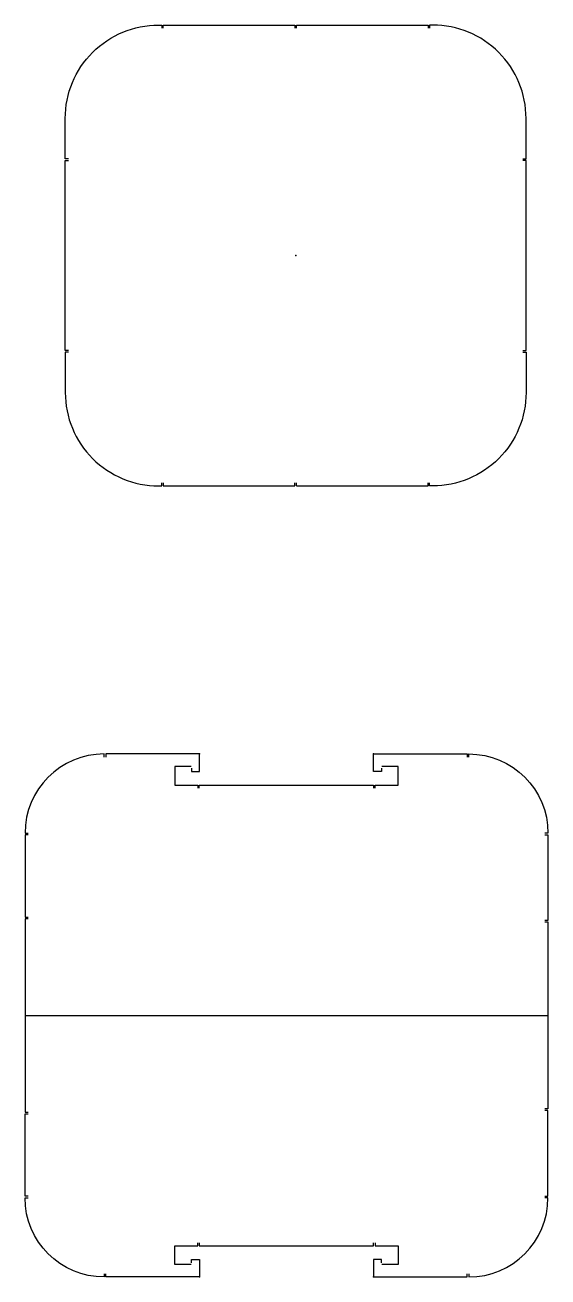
# Model space of a CAD drawing. Header units: millimetres. Extents: x -7838 to 78912, y -32093 to 42426.
# Drawn here: x 2807 to 6107, y -11933 to -4034 of the extents above; entities that cross this region are included whole.
import ezdxf

# ---------------------------------------------------------------- set-up
doc = ezdxf.new("R2010")
doc.units = ezdxf.units.MM
doc.layers.add('A11_ALU.SOLID SHEET', color=7, linetype='Continuous')

# ---------------------------------------------------------------- blocks, each defined once
blk = doc.blocks.new('A$C2506ae7b')
at = {"layer": 'A11_ALU.SOLID SHEET', "color": 0}
for p, q in [((-5, -1454), (-5, -1434)), ((5, -1454), (5, -1434))]:
    blk.add_line(p, q, dxfattribs=at)
for points in [[(-1434, 610), (-1454, 610), (-1454, 865, -0.414214), (-865, 1454), (-845.2, 1454), (-845.2, 1434)], [(1434, 610), (1454, 610), (1454, 865, 0.414214), (865, 1454), (845.2, 1454), (845.2, 1434)], [(-1434, -610), (-1454, -610), (-1454, -865, 0.414214), (-865, -1454), (-845.2, -1454), (-845.2, -1434)], [(1434, -610), (1454, -610), (1454, -865, -0.414214), (865, -1454), (845.2, -1454), (845.2, -1434)]]:
    blk.add_lwpolyline(points, format="xyb", dxfattribs=at)
for points in [[(-835.2, 1434), (-835.2, 1454), (-5, 1454), (-5, 1434)], [(5, 1434), (5, 1454), (835.2, 1454), (835.2, 1434)], [(-1434, -600), (-1454, -600), (-1454, 600), (-1434, 600)], [(1434, -600), (1454, -600), (1454, 600), (1434, 600)], [(-835.2, -1434), (-835.2, -1454), (-5, -1454)], [(5, -1454), (835.2, -1454), (835.2, -1434)]]:
    blk.add_lwpolyline(points, dxfattribs=at)
blk.add_point((0, 0), dxfattribs=at)
blk.add_point((0, 0), dxfattribs=at)
blk.add_point((0, 0), dxfattribs=at)
blk.add_point((0, 0), dxfattribs=at)

msp = doc.modelspace()

# ---------------------------------------------------------------- linework, layer by layer
msp.add_line((2807.418, -10283.437), (6107.203, -10283.437))
at = {"layer": 'A11_ALU.SOLID SHEET', "color": 1}
for points in [[(3307.418, -8653.389), (3307.418, -8633.389, 0.41421347), (2807.418, -9133.389), (2827.418, -9133.389)], [(5607.203, -8653.389), (5607.203, -8633.389, -0.41421347), (6107.203, -9133.389), (6087.203, -9133.389)], [(3307.418, -11913.486), (3307.418, -11933.486, -0.41421347), (2807.418, -11433.486), (2827.418, -11433.486)], [(5607.203, -11913.486), (5607.203, -11933.486, 0.41421347), (6107.203, -11433.486), (6087.203, -11433.486)]]:
    msp.add_lwpolyline(points, format="xyb", dxfattribs=at)
for points in [[(3857.315, -8723.365), (3857.315, -8743.365), (3907.313, -8743.365), (3907.317, -8633.389), (3849.249, -8633.389), (3317.418, -8633.389), (3317.418, -8653.389)], [(5057.306, -8723.365), (5057.306, -8743.365), (5007.308, -8743.365), (5007.304, -8633.389), (5065.372, -8633.389), (5597.203, -8633.389), (5597.203, -8653.389)], [(3856.315, -8711.407), (3753.315, -8711.407), (3753.315, -8829.454), (3897.244, -8829.451), (3897.245, -8849.45)], [(5017.24, -8849.425), (5017.24, -8829.424), (5161.306, -8829.421), (5161.306, -8711.407), (5058.306, -8711.407)], [(3907.245, -8849.45), (3907.244, -8829.45), (5007.24, -8829.424), (5007.24, -8849.425)], [(2827.418, -9143.389), (2807.418, -9143.389), (2807.418, -9663.437), (2827.418, -9663.437)], [(6087.203, -9143.389), (6107.203, -9143.389), (6107.203, -9683.437), (6087.203, -9683.437)], [(2827.418, -9673.437), (2807.418, -9673.437), (2807.418, -10893.437), (2827.418, -10893.437)], [(6087.203, -9693.437), (6107.203, -9693.437), (6107.203, -10873.437), (6087.203, -10873.437)], [(6087.203, -11423.486), (6107.203, -11423.486), (6107.203, -10883.437), (6087.203, -10883.437)], [(2827.418, -11423.486), (2807.418, -11423.486), (2807.418, -10903.437), (2827.418, -10903.437)], [(3856.315, -11855.468), (3753.315, -11855.468), (3753.315, -11737.421), (3897.244, -11737.424), (3897.245, -11717.424)], [(3907.245, -11717.424), (3907.244, -11737.424), (5007.24, -11737.45), (5007.24, -11717.449)], [(5017.24, -11717.45), (5017.24, -11737.451), (5161.306, -11737.454), (5161.306, -11855.468), (5058.306, -11855.468)], [(3857.315, -11843.51), (3857.315, -11823.51), (3907.313, -11823.51), (3907.317, -11933.486), (3849.249, -11933.486), (3317.418, -11933.486), (3317.418, -11913.486)], [(5057.306, -11843.51), (5057.306, -11823.51), (5007.308, -11823.51), (5007.304, -11933.486), (5065.372, -11933.486), (5597.203, -11933.486), (5597.203, -11913.486)]]:
    msp.add_lwpolyline(points, dxfattribs=at)
for p in [(3907.317, -8633.389, 0.001), (5007.304, -8633.389, 0.001), (3907.317, -11933.486, 0.001), (5007.304, -11933.486, 0.001), (5007.304, -11933.486, 0.001)]:
    msp.add_point(p, dxfattribs=at)

# ---------------------------------------------------------------- block references
msp.add_blockref('A$C2506ae7b', (4515.203, -5487.697, -0.001))

doc.saveas('drawing.dxf')
